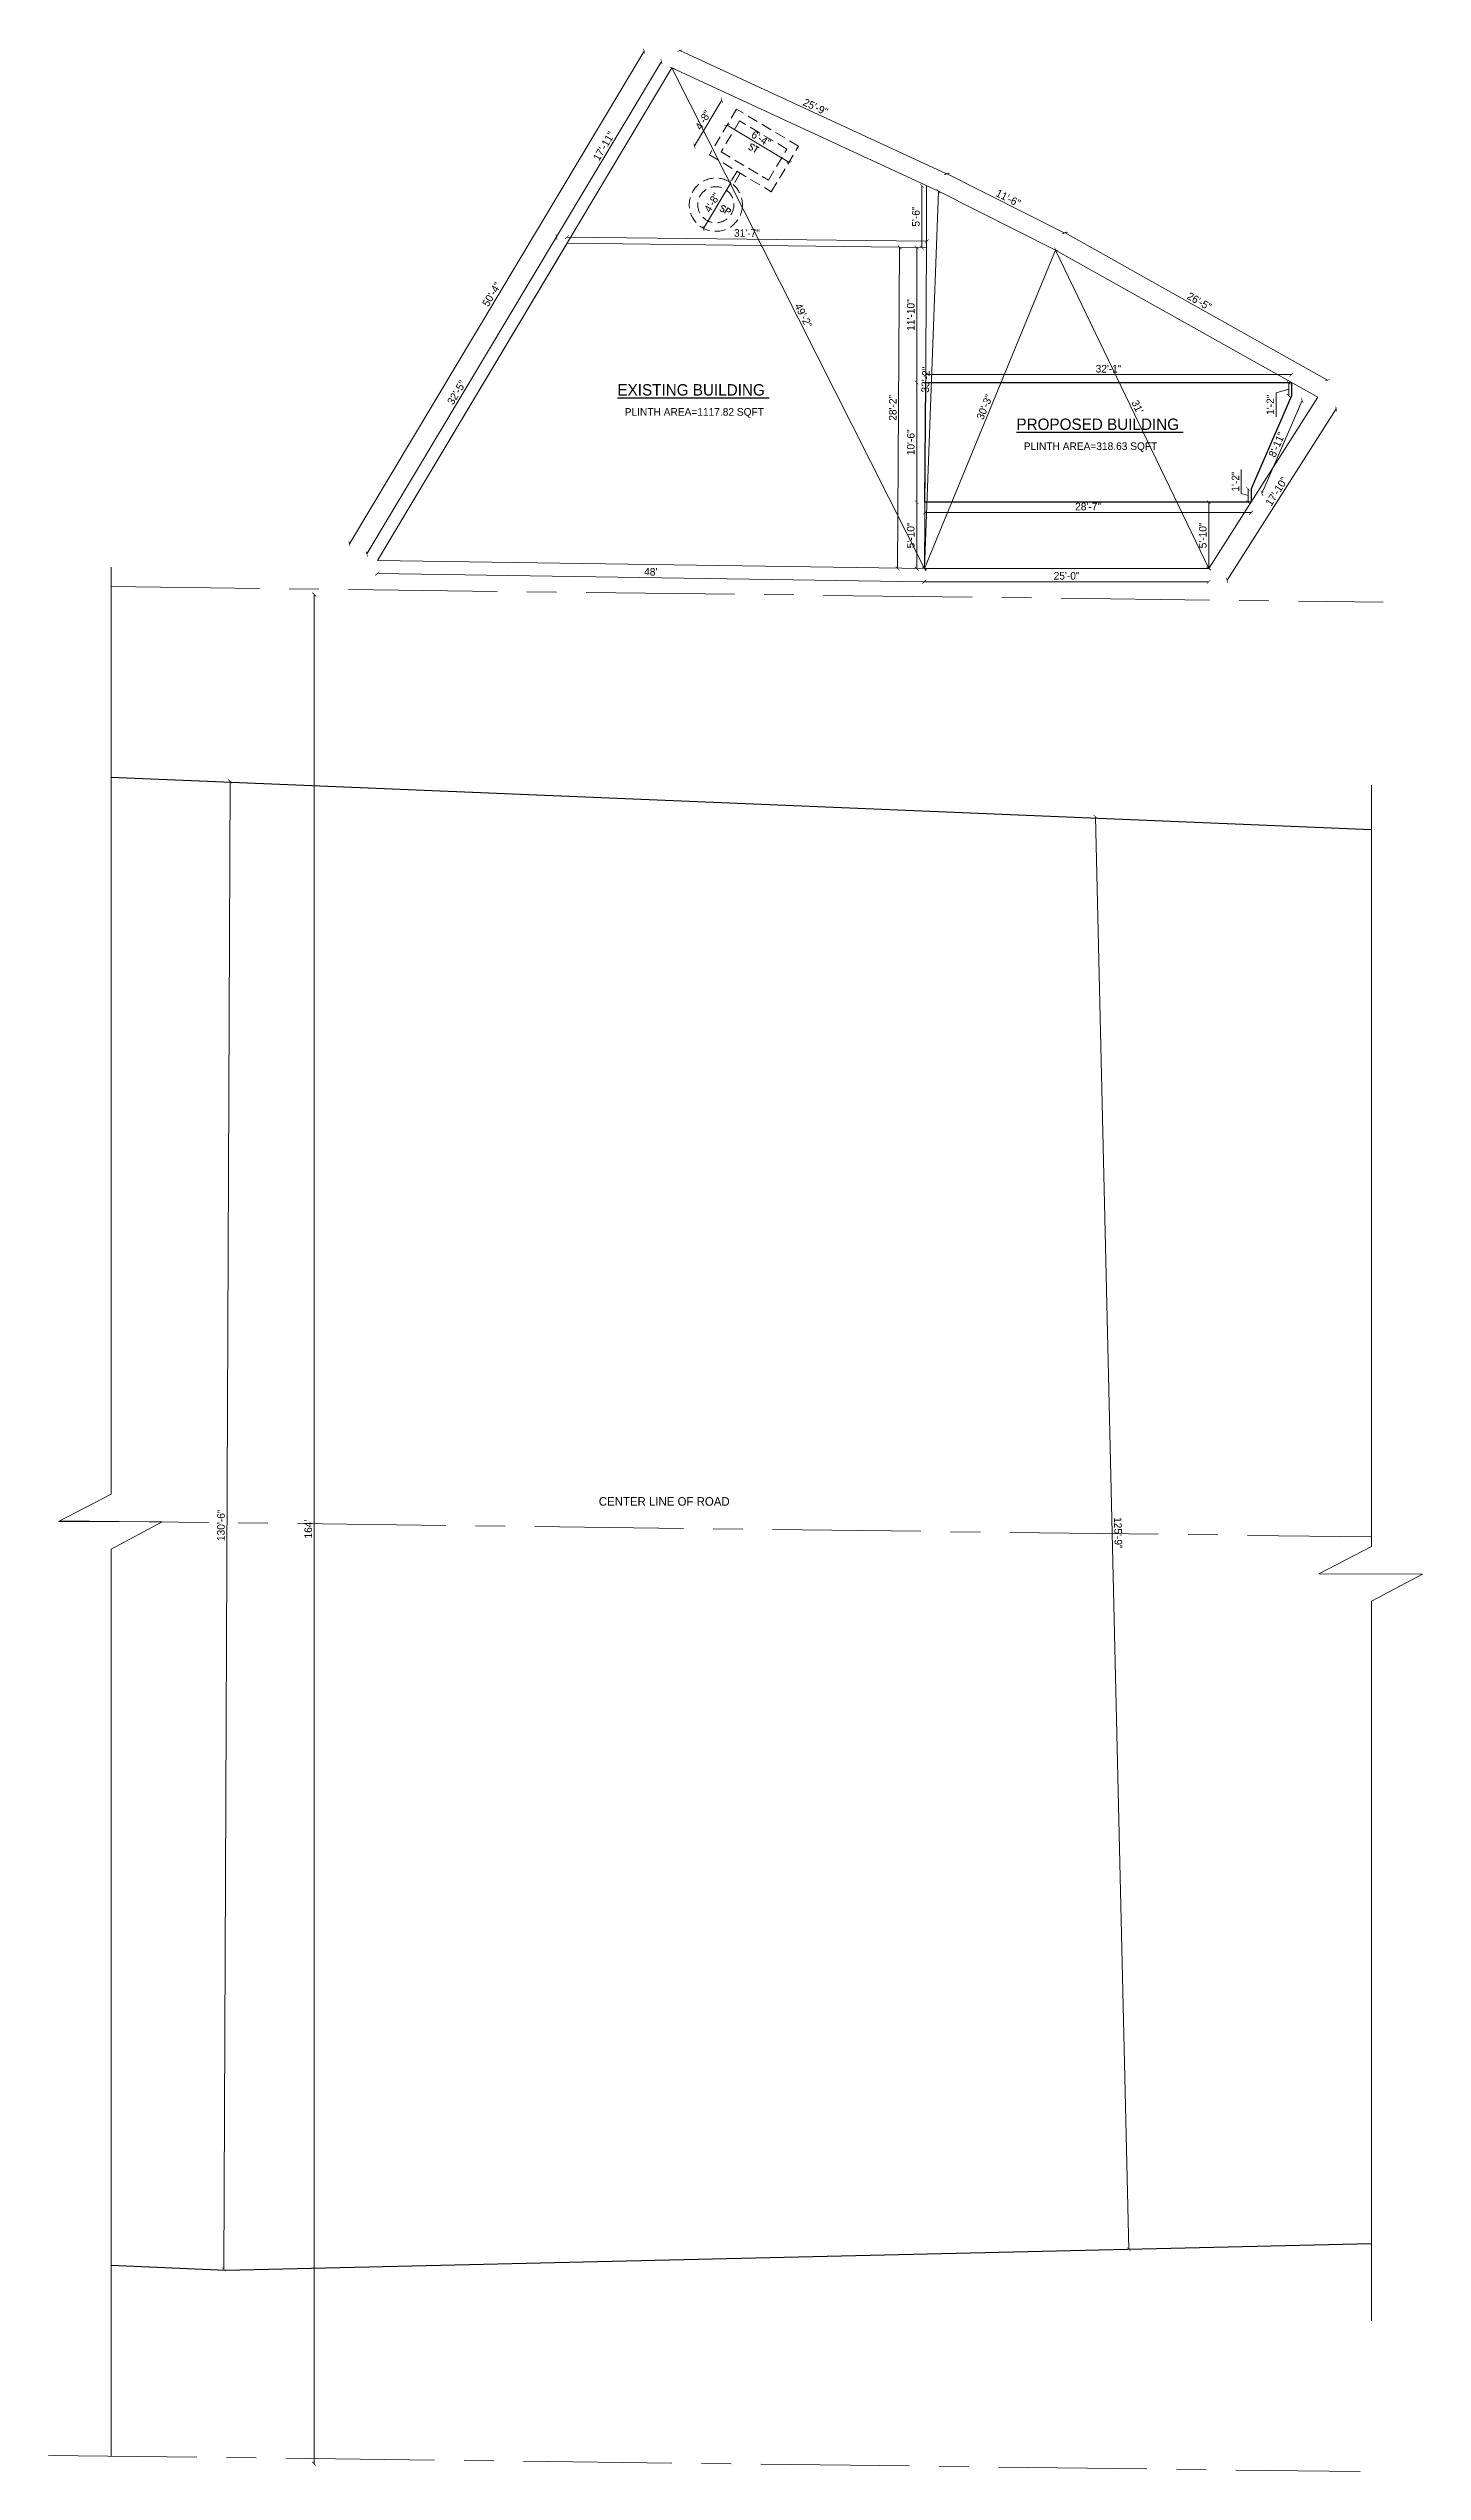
# Model space of a CAD drawing. Header units: inches. Extents: x 29905 to 48558, y -571 to 4919.
# Drawn here: x 41795 to 43242, y -571 to 1980 of the extents above; entities that cross this region are included whole.
import ezdxf

# ---------------------------------------------------------------- set-up
doc = ezdxf.new("R2010")
doc.units = ezdxf.units.IN
doc.header["$LTSCALE"] = 5
doc.header["$MEASUREMENT"] = 0
doc.linetypes.add('CENTER', pattern=[2, 1.25, -0.25, 0.25, -0.25])
doc.linetypes.add('HIDDEN', pattern=[0.375, 0.25, -0.125])
for name, color, linetype, lineweight in [('A-WALL', 7, 'Continuous', 9), ('DOOR', 62, 'Continuous', 0), ('HATCH', 253, 'Continuous', 0)]:
    doc.layers.add(name, color=color, linetype=linetype, lineweight=lineweight)
doc.layers.add('DIM', color=5, linetype='Continuous')
doc.layers.add('TEXT', color=6, linetype='Continuous')
doc.styles.add('ROMANS', font='romans.shx', dxfattribs={"width": 0.8})
doc.styles.add('tt', font='stylu.ttf', dxfattribs={"height": 8})
doc.dimstyles.new('Copy(2) of STANDARD', dxfattribs={"dimtxt": 2, "dimasz": 4, "dimexe": 0, "dimexo": 0, "dimgap": 2, "dimtad": 1, "dimdec": 0, "dimzin": 0, "dimdsep": 46, "dimlunit": 3, "dimtxsty": 'tt', "dimblk": 'ARCHTICK', "dimcen": 0.0505, "dimse1": 1, "dimse2": 1, "dimclrd": 5, "dimclre": 5, "dimclrt": 7, "dimadec": 1, "dimazin": 0, "dimtm": 1e-09, "dimtfac": 1, "dimtdec": 0, "dimtofl": 0, "dimtmove": 1, "dimatfit": 3, "dimfxl": 1, "dimtolj": 2, "dimtzin": 0, "dimlwd": 13, "dimarcsym": 0})

# ---------------------------------------------------------------- blocks, each defined once
blk = doc.blocks.new('_ArchTick')
at = {"color": 0, "linetype": 'ByBlock', "const_width": 0.15}
blk.add_lwpolyline([(-0.5, -0.5), (0.5, 0.5)], dxfattribs=at)
blk = doc.blocks.new('*D1495')
at = {"layer": 'Defpoints', "color": 0, "ltscale": 5, "transparency": 16777216}
for p in [(42460, 1977.7), (42451.6, 1959.6, -58.2), (42732.1, 1829.8, -58.2)]:
    blk.add_point(p, dxfattribs=at)
at = {"layer": 'DIM', "color": 5, "lineweight": 13, "ltscale": 5, "transparency": 16777216}
blk.add_line((42740.5, 1847.9), (42460, 1977.7), dxfattribs=at)
at = {"layer": 'DIM', "color": 5, "lineweight": 13, "ltscale": 5, "transparency": 16777216, "xscale": 4, "yscale": 4, "zscale": 4}
for p, rotation in [((42460, 1977.7), 155.1576801813038), ((42740.5, 1847.9), 335.1576801813039)]:
    blk.add_blockref('_ArchTick', p, dxfattribs=dict(at, rotation=rotation))
at = {"layer": 'DIM', "color": 7, "ltscale": 5, "transparency": 16777216, "insert": (42602.8, 1918.4), "char_height": 8, "attachment_point": 5, "rotation": 335.1577, "style": 'tt'}
blk.add_mtext('\\A2;25\'-9"', dxfattribs=at)
blk = doc.blocks.new('*D1496')
at = {"layer": 'Defpoints', "color": 0, "ltscale": 5, "transparency": 16777216}
for p in [(42741.2, 1847.9), (42732.1, 1829.8, -58.2), (42855.5, 1767.8, -58.2)]:
    blk.add_point(p, dxfattribs=at)
at = {"layer": 'DIM', "color": 5, "lineweight": 13, "ltscale": 5, "transparency": 16777216}
blk.add_line((42864.6, 1786), (42741.2, 1847.9), dxfattribs=at)
at = {"layer": 'DIM', "color": 5, "lineweight": 13, "ltscale": 5, "transparency": 16777216, "xscale": 4, "yscale": 4, "zscale": 4}
for p, rotation in [((42741.2, 1847.9), 153.3431404319543), ((42864.6, 1786), 333.3431404319542)]:
    blk.add_blockref('_ArchTick', p, dxfattribs=dict(at, rotation=rotation))
at = {"layer": 'DIM', "color": 7, "ltscale": 5, "transparency": 16777216, "insert": (42805.6, 1822.4), "char_height": 8, "attachment_point": 5, "rotation": 333.3431, "style": 'tt'}
blk.add_mtext('\\A2;11\'-6"', dxfattribs=at)
blk = doc.blocks.new('*D1497')
at = {"layer": 'Defpoints', "color": 0, "ltscale": 5, "transparency": 16777216}
for p in [(42865.6, 1785.9), (42855.5, 1767.8, -58.2), (43131.6, 1612.8, -58.2)]:
    blk.add_point(p, dxfattribs=at)
at = {"layer": 'DIM', "color": 5, "lineweight": 13, "ltscale": 5, "transparency": 16777216}
blk.add_line((43141.7, 1630.8), (42865.6, 1785.9), dxfattribs=at)
at = {"layer": 'DIM', "color": 5, "lineweight": 13, "ltscale": 5, "transparency": 16777216, "xscale": 4, "yscale": 4, "zscale": 4}
for p, rotation in [((42865.6, 1785.9), 150.6791819765447), ((43141.7, 1630.8), 330.6791819765446)]:
    blk.add_blockref('_ArchTick', p, dxfattribs=dict(at, rotation=rotation))
at = {"layer": 'DIM', "color": 7, "ltscale": 5, "transparency": 16777216, "insert": (43006.7, 1713.7), "char_height": 8, "attachment_point": 5, "rotation": 330.6792, "style": 'tt'}
blk.add_mtext('\\A2;26\'-5"', dxfattribs=at)
blk = doc.blocks.new('*D1498')
at = {"layer": 'Defpoints', "color": 0, "ltscale": 5, "transparency": 16777216}
for p in [(42451.6, 1959.6, -58.2), (42112.1, 1458.6), (42141.5, 1441.1, -58.2)]:
    blk.add_point(p, dxfattribs=at)
at = {"layer": 'DIM', "color": 5, "lineweight": 13, "ltscale": 5, "transparency": 16777216}
blk.add_line((42422.3, 1977.2), (42112.1, 1458.6), dxfattribs=at)
at = {"layer": 'DIM', "color": 5, "lineweight": 13, "ltscale": 5, "transparency": 16777216, "xscale": 4, "yscale": 4, "zscale": 4}
for p, rotation in [((42422.3, 1977.2), 59.11731704924462), ((42112.1, 1458.6), 239.1173170492446)]:
    blk.add_blockref('_ArchTick', p, dxfattribs=dict(at, rotation=rotation))
at = {"layer": 'DIM', "color": 7, "ltscale": 5, "transparency": 16777216, "insert": (42261.9, 1721.1), "char_height": 8, "attachment_point": 5, "rotation": 59.1173, "style": 'tt'}
blk.add_mtext('\\A2;50\'-4"', dxfattribs=at)
blk = doc.blocks.new('*D1499')
at = {"layer": 'Defpoints', "color": 0, "ltscale": 5, "transparency": 16777216}
for p in [(42141.5, 1441.1, -58.2), (42717.4, 1432.4, -58.2), (42717.2, 1418.6)]:
    blk.add_point(p, dxfattribs=at)
at = {"layer": 'DIM', "color": 5, "lineweight": 13, "ltscale": 5, "transparency": 16777216}
blk.add_line((42141.3, 1427.2), (42717.2, 1418.6), dxfattribs=at)
at = {"layer": 'DIM', "color": 5, "lineweight": 13, "ltscale": 5, "transparency": 16777216, "xscale": 4, "yscale": 4, "zscale": 4}
for p, rotation in [((42141.3, 1427.2), 179.1401444559383), ((42717.2, 1418.6), 359.1401444559383)]:
    blk.add_blockref('_ArchTick', p, dxfattribs=dict(at, rotation=rotation))
at = {"layer": 'DIM', "color": 7, "ltscale": 5, "transparency": 16777216, "insert": (42429.3, 1429.1), "char_height": 8, "attachment_point": 5, "rotation": 359.1401, "style": 'tt'}
blk.add_mtext("\\A2;48'", dxfattribs=at)
blk = doc.blocks.new('*D1500')
at = {"layer": 'Defpoints', "color": 0, "ltscale": 5, "transparency": 16777216}
for p in [(42717.4, 1432.4, -58.2), (43016.6, 1432.4, -58.2), (43016.6, 1418.6)]:
    blk.add_point(p, dxfattribs=at)
at = {"layer": 'DIM', "color": 5, "lineweight": 13, "ltscale": 5, "transparency": 16777216}
blk.add_line((42717.4, 1418.6), (43016.6, 1418.6), dxfattribs=at)
at = {"layer": 'DIM', "color": 5, "lineweight": 13, "ltscale": 5, "transparency": 16777216, "xscale": 4, "yscale": 4, "zscale": 4, "rotation": 180}
blk.add_blockref('_ArchTick', (42717.4, 1418.6), dxfattribs=at)
at = {"layer": 'DIM', "color": 5, "lineweight": 13, "ltscale": 5, "transparency": 16777216, "xscale": 4, "yscale": 4, "zscale": 4}
blk.add_blockref('_ArchTick', (43016.6, 1418.6), dxfattribs=at)
at = {"layer": 'DIM', "color": 7, "ltscale": 5, "transparency": 16777216, "insert": (42867, 1424.8), "char_height": 8, "attachment_point": 5, "style": 'tt'}
blk.add_mtext('\\A2;25\'-0"', dxfattribs=at)
blk = doc.blocks.new('*D1501')
at = {"layer": 'Defpoints', "color": 0, "ltscale": 5, "transparency": 16777216}
for p in [(43131.6, 1612.8, -58.2), (43150.9, 1600.5), (43016.6, 1432.4, -58.2)]:
    blk.add_point(p, dxfattribs=at)
at = {"layer": 'DIM', "color": 5, "lineweight": 13, "ltscale": 5, "transparency": 16777216}
blk.add_line((43035.9, 1420.1), (43150.9, 1600.5), dxfattribs=at)
at = {"layer": 'DIM', "color": 5, "lineweight": 13, "ltscale": 5, "transparency": 16777216, "xscale": 4, "yscale": 4, "zscale": 4}
for p, rotation in [((43150.9, 1600.5), 57.48404716702264), ((43035.9, 1420.1), 237.4840471670226)]:
    blk.add_blockref('_ArchTick', p, dxfattribs=dict(at, rotation=rotation))
at = {"layer": 'DIM', "color": 7, "ltscale": 5, "transparency": 16777216, "insert": (43088.1, 1513.7), "char_height": 8, "attachment_point": 5, "rotation": 57.484, "style": 'tt'}
blk.add_mtext('\\A2;17\'-10"', dxfattribs=at)
blk = doc.blocks.new('*D1516')
at = {"layer": 'Defpoints', "color": 0, "ltscale": 5, "transparency": 16777216}
for p in [(42513.1, 1838.9), (42482.5, 1792), (42484.8, 1790.6)]:
    blk.add_point(p, dxfattribs=at)
at = {"layer": 'DIM', "color": 5, "lineweight": 13, "ltscale": 5, "transparency": 16777216}
blk.add_line((42513.5, 1838.6), (42484.8, 1790.6), dxfattribs=at)
at = {"layer": 'DIM', "color": 5, "lineweight": 13, "ltscale": 5, "transparency": 16777216, "xscale": 4, "yscale": 4, "zscale": 4}
for p, rotation in [((42513.5, 1838.6), 59.1173170491921), ((42484.8, 1790.6), 239.1173170491921)]:
    blk.add_blockref('_ArchTick', p, dxfattribs=dict(at, rotation=rotation))
at = {"layer": 'DIM', "color": 7, "ltscale": 5, "transparency": 16777216, "insert": (42493.9, 1817.8), "char_height": 8, "attachment_point": 5, "rotation": 59.1173, "style": 'tt'}
blk.add_mtext('\\A2;4\'-8"', dxfattribs=at)
blk = doc.blocks.new('*D1517')
at = {"layer": 'Defpoints', "color": 0, "ltscale": 5, "transparency": 16777216}
for p in [(42519.7, 1916.1), (42475.3, 1877.4), (42491, 1868.1)]:
    blk.add_point(p, dxfattribs=at)
at = {"layer": 'DIM', "color": 5, "lineweight": 13, "ltscale": 5, "transparency": 16777216}
blk.add_line((42504.1, 1925.5), (42475.3, 1877.4), dxfattribs=at)
at = {"layer": 'DIM', "color": 5, "lineweight": 13, "ltscale": 5, "transparency": 16777216, "xscale": 4, "yscale": 4, "zscale": 4}
for p, rotation in [((42504.1, 1925.5), 59.1173170491921), ((42475.3, 1877.4), 239.1173170491921)]:
    blk.add_blockref('_ArchTick', p, dxfattribs=dict(at, rotation=rotation))
at = {"layer": 'DIM', "color": 7, "ltscale": 5, "transparency": 16777216, "insert": (42484.4, 1904.6), "char_height": 8, "attachment_point": 5, "rotation": 59.1173, "style": 'tt'}
blk.add_mtext('\\A2;4\'-8"', dxfattribs=at)
blk = doc.blocks.new('*D1518')
at = {"layer": 'Defpoints', "color": 0, "ltscale": 5, "transparency": 16777216}
for p in [(42504.8, 1891.2), (42570.1, 1852.2), (42574.8, 1860.2)]:
    blk.add_point(p, dxfattribs=at)
at = {"layer": 'DIM', "color": 5, "lineweight": 13, "ltscale": 5, "transparency": 16777216}
blk.add_line((42509.6, 1899.2), (42574.8, 1860.2), dxfattribs=at)
at = {"layer": 'DIM', "color": 5, "lineweight": 13, "ltscale": 5, "transparency": 16777216, "xscale": 4, "yscale": 4, "zscale": 4}
for p, rotation in [((42509.6, 1899.2), 149.1173170492405), ((42574.8, 1860.2), 329.1173170492405)]:
    blk.add_blockref('_ArchTick', p, dxfattribs=dict(at, rotation=rotation))
at = {"layer": 'DIM', "color": 7, "ltscale": 5, "transparency": 16777216, "insert": (42545.4, 1885), "char_height": 8, "attachment_point": 5, "rotation": 329.1173, "style": 'tt'}
blk.add_mtext('\\A2;6\'-4"', dxfattribs=at)
blk = doc.blocks.new('*D1536')
at = {"layer": 'Defpoints', "color": 0, "ltscale": 5, "transparency": 16777216}
for p in [(42341.2, 1781.5), (42341.2, 1774.9, -58.2), (42719.6, 1770.4, -58.2)]:
    blk.add_point(p, dxfattribs=at)
at = {"layer": 'DIM', "color": 5, "lineweight": 13, "ltscale": 5, "transparency": 16777216}
blk.add_line((42719.7, 1777), (42341.2, 1781.5), dxfattribs=at)
at = {"layer": 'DIM', "color": 5, "lineweight": 13, "ltscale": 5, "transparency": 16777216, "xscale": 4, "yscale": 4, "zscale": 4}
for p, rotation in [((42341.2, 1781.5), 179.3189926732725), ((42719.7, 1777), 359.3189926732724)]:
    blk.add_blockref('_ArchTick', p, dxfattribs=dict(at, rotation=rotation))
at = {"layer": 'DIM', "color": 7, "ltscale": 5, "transparency": 16777216, "insert": (42530.5, 1785.6), "char_height": 8, "attachment_point": 5, "rotation": 359.319, "style": 'tt'}
blk.add_mtext('\\A2;31\'-7"', dxfattribs=at)
blk = doc.blocks.new('*D1537')
at = {"layer": 'Defpoints', "color": 0, "ltscale": 5, "transparency": 16777216}
for p in [(42341.2, 1774.9, -58.2), (42130.4, 1447.8), (42141.5, 1441.1, -58.2)]:
    blk.add_point(p, dxfattribs=at)
at = {"layer": 'DIM', "color": 5, "lineweight": 13, "ltscale": 5, "transparency": 16777216}
blk.add_line((42330, 1781.6), (42130.4, 1447.8), dxfattribs=at)
at = {"layer": 'DIM', "color": 5, "lineweight": 13, "ltscale": 5, "transparency": 16777216, "xscale": 4, "yscale": 4, "zscale": 4}
for p, rotation in [((42330, 1781.6), 59.11731704924701), ((42130.4, 1447.8), 239.117317049247)]:
    blk.add_blockref('_ArchTick', p, dxfattribs=dict(at, rotation=rotation))
at = {"layer": 'DIM', "color": 7, "ltscale": 5, "transparency": 16777216, "insert": (42224.9, 1617.8), "char_height": 8, "attachment_point": 5, "rotation": 59.1173, "style": 'tt'}
blk.add_mtext('\\A2;32\'-5"', dxfattribs=at)
blk = doc.blocks.new('*D1538')
at = {"layer": 'Defpoints', "color": 0, "ltscale": 5, "transparency": 16777216}
for p in [(42440.5, 1966.3), (42451.6, 1959.6, -58.2), (42341.2, 1774.9, -58.2)]:
    blk.add_point(p, dxfattribs=at)
at = {"layer": 'DIM', "color": 5, "lineweight": 13, "ltscale": 5, "transparency": 16777216}
blk.add_line((42330, 1781.6), (42440.5, 1966.3), dxfattribs=at)
at = {"layer": 'DIM', "color": 5, "lineweight": 13, "ltscale": 5, "transparency": 16777216, "xscale": 4, "yscale": 4, "zscale": 4}
for p, rotation in [((42440.5, 1966.3), 59.1173170491871), ((42330, 1781.6), 239.1173170491871)]:
    blk.add_blockref('_ArchTick', p, dxfattribs=dict(at, rotation=rotation))
at = {"layer": 'DIM', "color": 7, "ltscale": 5, "transparency": 16777216, "insert": (42379.9, 1877.2), "char_height": 8, "attachment_point": 5, "rotation": 59.1173, "style": 'tt'}
blk.add_mtext('\\A2;17\'-11"', dxfattribs=at)
blk = doc.blocks.new('*D1539')
at = {"layer": 'Defpoints', "color": 0, "ltscale": 5, "transparency": 16777216}
for p in [(42714.6, 1835.5), (42719.6, 1835.5, -58.2), (42719.6, 1770.4, -58.2)]:
    blk.add_point(p, dxfattribs=at)
at = {"layer": 'DIM', "color": 5, "lineweight": 13, "ltscale": 5, "transparency": 16777216}
blk.add_line((42714.6, 1770.4), (42714.6, 1835.5), dxfattribs=at)
at = {"layer": 'DIM', "color": 5, "lineweight": 13, "ltscale": 5, "transparency": 16777216, "xscale": 4, "yscale": 4, "zscale": 4}
for p, rotation in [((42714.6, 1835.5), 90), ((42714.6, 1770.4), 270)]:
    blk.add_blockref('_ArchTick', p, dxfattribs=dict(at, rotation=rotation))
at = {"layer": 'DIM', "color": 7, "ltscale": 5, "transparency": 16777216, "insert": (42708.4, 1803), "char_height": 8, "attachment_point": 5, "rotation": 90, "style": 'tt'}
blk.add_mtext('\\A2;5\'-6"', dxfattribs=at)
blk = doc.blocks.new('*D1540')
at = {"layer": 'Defpoints', "color": 0, "ltscale": 5, "transparency": 16777216}
for p in [(42691.3, 1770.6), (42719.6, 1770.4, -58.2), (42717.4, 1432.4, -58.2)]:
    blk.add_point(p, dxfattribs=at)
at = {"layer": 'DIM', "color": 5, "lineweight": 13, "ltscale": 5, "transparency": 16777216}
blk.add_line((42689.1, 1432.6), (42691.3, 1770.6), dxfattribs=at)
at = {"layer": 'DIM', "color": 5, "lineweight": 13, "ltscale": 5, "transparency": 16777216, "xscale": 4, "yscale": 4, "zscale": 4}
for p, rotation in [((42691.3, 1770.6), 89.62590714723008), ((42689.1, 1432.6), 269.6259071472301)]:
    blk.add_blockref('_ArchTick', p, dxfattribs=dict(at, rotation=rotation))
at = {"layer": 'DIM', "color": 7, "ltscale": 5, "transparency": 16777216, "insert": (42684.1, 1601.7), "char_height": 8, "attachment_point": 5, "rotation": 89.6259, "style": 'tt'}
blk.add_mtext('\\A2;28\'-2"', dxfattribs=at)
blk = doc.blocks.new('*D1541')
at = {"layer": 'Defpoints', "color": 0, "ltscale": 5, "transparency": 16777216}
for p in [(42709.2, 1628.4), (42718.7, 1628.4, -58.2), (42717.9, 1502.4, -58.2)]:
    blk.add_point(p, dxfattribs=at)
at = {"layer": 'DIM', "color": 5, "lineweight": 13, "ltscale": 5, "transparency": 16777216}
blk.add_line((42709.2, 1502.4), (42709.2, 1628.4), dxfattribs=at)
at = {"layer": 'DIM', "color": 5, "lineweight": 13, "ltscale": 5, "transparency": 16777216, "xscale": 4, "yscale": 4, "zscale": 4}
for p, rotation in [((42709.2, 1628.4), 90), ((42709.2, 1502.4), 270)]:
    blk.add_blockref('_ArchTick', p, dxfattribs=dict(at, rotation=rotation))
at = {"layer": 'DIM', "color": 7, "ltscale": 5, "transparency": 16777216, "insert": (42703, 1565.4), "char_height": 8, "attachment_point": 5, "rotation": 90, "style": 'tt'}
blk.add_mtext('\\A2;10\'-6"', dxfattribs=at)
blk = doc.blocks.new('*D1542')
at = {"layer": 'Defpoints', "color": 0, "ltscale": 5, "transparency": 16777216}
for p in [(42717.9, 1502.4, -58.2), (42709.2, 1432.4), (42717.4, 1432.4, -58.2)]:
    blk.add_point(p, dxfattribs=at)
at = {"layer": 'DIM', "color": 5, "lineweight": 13, "ltscale": 5, "transparency": 16777216}
blk.add_line((42709.2, 1502.4), (42709.2, 1432.4), dxfattribs=at)
at = {"layer": 'DIM', "color": 5, "lineweight": 13, "ltscale": 5, "transparency": 16777216, "xscale": 4, "yscale": 4, "zscale": 4}
for p, rotation in [((42709.2, 1502.4), 90), ((42709.2, 1432.4), 270)]:
    blk.add_blockref('_ArchTick', p, dxfattribs=dict(at, rotation=rotation))
at = {"layer": 'DIM', "color": 7, "ltscale": 5, "transparency": 16777216, "insert": (42703, 1467.4), "char_height": 8, "attachment_point": 5, "rotation": 90, "style": 'tt'}
blk.add_mtext('\\A2;5\'-10"', dxfattribs=at)
blk = doc.blocks.new('*D1543')
at = {"layer": 'Defpoints', "color": 0, "ltscale": 5, "transparency": 16777216}
for p in [(42709.2, 1770.4), (42719.6, 1770.4, -58.2), (42718.7, 1628.4, -58.2)]:
    blk.add_point(p, dxfattribs=at)
at = {"layer": 'DIM', "color": 5, "lineweight": 13, "ltscale": 5, "transparency": 16777216}
blk.add_line((42709.2, 1628.4), (42709.2, 1770.4), dxfattribs=at)
at = {"layer": 'DIM', "color": 5, "lineweight": 13, "ltscale": 5, "transparency": 16777216, "xscale": 4, "yscale": 4, "zscale": 4}
for p, rotation in [((42709.2, 1770.4), 90), ((42709.2, 1628.4), 270)]:
    blk.add_blockref('_ArchTick', p, dxfattribs=dict(at, rotation=rotation))
at = {"layer": 'DIM', "color": 7, "ltscale": 5, "transparency": 16777216, "insert": (42703, 1699.4), "char_height": 8, "attachment_point": 5, "rotation": 90, "style": 'tt'}
blk.add_mtext('\\A2;11\'-10"', dxfattribs=at)
blk = doc.blocks.new('*D1544')
at = {"layer": 'Defpoints', "color": 0, "ltscale": 5, "transparency": 16777216}
for p in [(43103.7, 1636.6), (42718.7, 1628.4), (43103.7, 1628.4)]:
    blk.add_point(p, dxfattribs=at)
at = {"layer": 'DIM', "color": 5, "lineweight": 13, "ltscale": 5, "transparency": 16777216}
blk.add_line((42718.7, 1636.6), (43103.7, 1636.6), dxfattribs=at)
at = {"layer": 'DIM', "color": 5, "lineweight": 13, "ltscale": 5, "transparency": 16777216, "xscale": 4, "yscale": 4, "zscale": 4, "rotation": 180}
blk.add_blockref('_ArchTick', (42718.7, 1636.6), dxfattribs=at)
at = {"layer": 'DIM', "color": 5, "lineweight": 13, "ltscale": 5, "transparency": 16777216, "xscale": 4, "yscale": 4, "zscale": 4}
blk.add_blockref('_ArchTick', (43103.7, 1636.6), dxfattribs=at)
at = {"layer": 'DIM', "color": 7, "ltscale": 5, "transparency": 16777216, "insert": (42911.2, 1642.8), "char_height": 8, "attachment_point": 5, "style": 'tt'}
blk.add_mtext('\\A2;32\'-1"', dxfattribs=at)
blk = doc.blocks.new('*D1545')
at = {"layer": 'Defpoints', "color": 0, "ltscale": 5, "transparency": 16777216}
for p in [(43100.8, 1614.4), (43103.7, 1628.4), (43103.7, 1614.4)]:
    blk.add_point(p, dxfattribs=at)
at = {"layer": 'DIM', "color": 5, "lineweight": 13, "ltscale": 5, "transparency": 16777216}
for p, q in [((43100.8, 1621.4), (43087.6, 1617.5)), ((43087.6, 1617.5), (43087.6, 1592.3)), ((43100.8, 1628.4), (43100.8, 1614.4))]:
    blk.add_line(p, q, dxfattribs=at)
at = {"layer": 'DIM', "color": 5, "lineweight": 13, "ltscale": 5, "transparency": 16777216, "xscale": 4, "yscale": 4, "zscale": 4}
for p, rotation in [((43100.8, 1628.4), 90), ((43100.8, 1614.4), 270)]:
    blk.add_blockref('_ArchTick', p, dxfattribs=dict(at, rotation=rotation))
at = {"layer": 'DIM', "color": 7, "ltscale": 5, "transparency": 16777216, "insert": (43081.5, 1604.9), "char_height": 8, "attachment_point": 5, "rotation": 90, "style": 'tt'}
blk.add_mtext('\\A2;1\'-2"', dxfattribs=at)
blk = doc.blocks.new('*D1546')
at = {"layer": 'Defpoints', "color": 0, "ltscale": 5, "transparency": 16777216}
for p in [(43103.7, 1614.4), (43061.2, 1516.4), (43072.7, 1511.5)]:
    blk.add_point(p, dxfattribs=at)
at = {"layer": 'DIM', "color": 5, "lineweight": 13, "ltscale": 5, "transparency": 16777216}
blk.add_line((43115.1, 1609.5), (43072.7, 1511.5), dxfattribs=at)
at = {"layer": 'DIM', "color": 5, "lineweight": 13, "ltscale": 5, "transparency": 16777216, "xscale": 4, "yscale": 4, "zscale": 4}
for p, rotation in [((43115.1, 1609.5), 66.57772555762529), ((43072.7, 1511.5), 246.5777255576253)]:
    blk.add_blockref('_ArchTick', p, dxfattribs=dict(at, rotation=rotation))
at = {"layer": 'DIM', "color": 7, "ltscale": 5, "transparency": 16777216, "insert": (43088.3, 1562.9), "char_height": 8, "attachment_point": 5, "rotation": 66.5777, "style": 'tt'}
blk.add_mtext('\\A2;8\'-11"', dxfattribs=at)
blk = doc.blocks.new('*D1547')
at = {"layer": 'Defpoints', "color": 0, "ltscale": 5, "transparency": 16777216}
for p in [(43061.2, 1516.4), (43058, 1502.4), (43061.2, 1502.4)]:
    blk.add_point(p, dxfattribs=at)
at = {"layer": 'DIM', "color": 5, "lineweight": 13, "ltscale": 5, "transparency": 16777216}
for p, q in [((43050.9, 1511.6), (43050.9, 1536.7)), ((43058, 1509.4), (43050.9, 1511.6)), ((43058, 1516.4), (43058, 1502.4))]:
    blk.add_line(p, q, dxfattribs=at)
at = {"layer": 'DIM', "color": 5, "lineweight": 13, "ltscale": 5, "transparency": 16777216, "xscale": 4, "yscale": 4, "zscale": 4}
for p, rotation in [((43058, 1516.4), 90), ((43058, 1502.4), 270)]:
    blk.add_blockref('_ArchTick', p, dxfattribs=dict(at, rotation=rotation))
at = {"layer": 'DIM', "color": 7, "ltscale": 5, "transparency": 16777216, "insert": (43044.8, 1524.1), "char_height": 8, "attachment_point": 5, "rotation": 90, "style": 'tt'}
blk.add_mtext('\\A2;1\'-2"', dxfattribs=at)
blk = doc.blocks.new('*D1548')
at = {"layer": 'Defpoints', "color": 0, "ltscale": 5, "transparency": 16777216}
for p in [(42717.9, 1502.4), (42717.9, 1491.4), (43061.2, 1502.4)]:
    blk.add_point(p, dxfattribs=at)
at = {"layer": 'DIM', "color": 5, "lineweight": 13, "ltscale": 5, "transparency": 16777216}
blk.add_line((43061.2, 1491.4), (42717.9, 1491.4), dxfattribs=at)
at = {"layer": 'DIM', "color": 5, "lineweight": 13, "ltscale": 5, "transparency": 16777216, "xscale": 4, "yscale": 4, "zscale": 4, "rotation": 180}
blk.add_blockref('_ArchTick', (42717.9, 1491.4), dxfattribs=at)
at = {"layer": 'DIM', "color": 5, "lineweight": 13, "ltscale": 5, "transparency": 16777216, "xscale": 4, "yscale": 4, "zscale": 4}
blk.add_blockref('_ArchTick', (43061.2, 1491.4), dxfattribs=at)
at = {"layer": 'DIM', "color": 7, "ltscale": 5, "transparency": 16777216, "insert": (42889.6, 1497.7), "char_height": 8, "attachment_point": 5, "style": 'tt'}
blk.add_mtext('\\A2;28\'-7"', dxfattribs=at)
blk = doc.blocks.new('*D1549')
at = {"layer": 'Defpoints', "color": 0, "ltscale": 5, "transparency": 16777216}
for p in [(43016.6, 1502.4), (43016.6, 1502.4), (43016.6, 1432.4, -58.2)]:
    blk.add_point(p, dxfattribs=at)
at = {"layer": 'DIM', "color": 5, "lineweight": 13, "ltscale": 5, "transparency": 16777216}
blk.add_line((43016.6, 1432.4), (43016.6, 1502.4), dxfattribs=at)
at = {"layer": 'DIM', "color": 5, "lineweight": 13, "ltscale": 5, "transparency": 16777216, "xscale": 4, "yscale": 4, "zscale": 4}
for p, rotation in [((43016.6, 1502.4), 90), ((43016.6, 1432.4), 270)]:
    blk.add_blockref('_ArchTick', p, dxfattribs=dict(at, rotation=rotation))
at = {"layer": 'DIM', "color": 7, "ltscale": 5, "transparency": 16777216, "insert": (43010.4, 1467.4), "char_height": 8, "attachment_point": 5, "rotation": 90, "style": 'tt'}
blk.add_mtext('\\A2;5\'-10"', dxfattribs=at)
blk = doc.blocks.new('*D1550')
at = {"layer": 'Defpoints', "color": 0, "ltscale": 5, "transparency": 16777216}
for p in [(42451.6, 1959.6, -58.2), (42717.4, 1432.4, -58.2), (42717.4, 1432.4)]:
    blk.add_point(p, dxfattribs=at)
at = {"layer": 'DIM', "color": 5, "lineweight": 13, "ltscale": 5, "transparency": 16777216}
blk.add_line((42451.6, 1959.6), (42717.4, 1432.4), dxfattribs=at)
at = {"layer": 'DIM', "color": 5, "lineweight": 13, "ltscale": 5, "transparency": 16777216, "xscale": 4, "yscale": 4, "zscale": 4}
for p, rotation in [((42451.6, 1959.6), 116.757650524595), ((42717.4, 1432.4), 296.757650524595)]:
    blk.add_blockref('_ArchTick', p, dxfattribs=dict(at, rotation=rotation))
at = {"layer": 'DIM', "color": 7, "ltscale": 5, "transparency": 16777216, "insert": (42590, 1698.8), "char_height": 8, "attachment_point": 5, "rotation": 296.7577, "style": 'tt'}
blk.add_mtext('\\A2;49\'-2"', dxfattribs=at)
blk = doc.blocks.new('*D1551')
at = {"layer": 'Defpoints', "color": 0, "ltscale": 5, "transparency": 16777216}
for p in [(42855.5, 1767.8, -58.2), (42855.5, 1767.8), (42717.4, 1432.4)]:
    blk.add_point(p, dxfattribs=at)
at = {"layer": 'DIM', "color": 5, "lineweight": 13, "ltscale": 5, "transparency": 16777216}
blk.add_line((42717.4, 1432.4), (42855.5, 1767.8), dxfattribs=at)
at = {"layer": 'DIM', "color": 5, "lineweight": 13, "ltscale": 5, "transparency": 16777216, "xscale": 4, "yscale": 4, "zscale": 4}
for p, rotation in [((42855.5, 1767.8), 67.63045280318387), ((42717.4, 1432.4), 247.6304528031839)]:
    blk.add_blockref('_ArchTick', p, dxfattribs=dict(at, rotation=rotation))
at = {"layer": 'DIM', "color": 7, "ltscale": 5, "transparency": 16777216, "insert": (42780.7, 1602.5), "char_height": 8, "attachment_point": 5, "rotation": 67.6305, "style": 'tt'}
blk.add_mtext('\\A2;30\'-3"', dxfattribs=at)
blk = doc.blocks.new('*D1552')
at = {"layer": 'Defpoints', "color": 0, "ltscale": 5, "transparency": 16777216}
for p in [(42855.5, 1767.8), (43016.6, 1432.4), (43016.6, 1432.4)]:
    blk.add_point(p, dxfattribs=at)
at = {"layer": 'DIM', "color": 5, "lineweight": 13, "ltscale": 5, "transparency": 16777216}
blk.add_line((42855.5, 1767.8), (43016.6, 1432.4), dxfattribs=at)
at = {"layer": 'DIM', "color": 5, "lineweight": 13, "ltscale": 5, "transparency": 16777216, "xscale": 4, "yscale": 4, "zscale": 4}
for p, rotation in [((42855.5, 1767.8), 115.661332565783), ((43016.6, 1432.4), 295.661332565783)]:
    blk.add_blockref('_ArchTick', p, dxfattribs=dict(at, rotation=rotation))
at = {"layer": 'DIM', "color": 7, "ltscale": 5, "transparency": 16777216, "insert": (42941.6, 1602.8), "char_height": 8, "attachment_point": 5, "rotation": 295.6613, "style": 'tt'}
blk.add_mtext("\\A2;31'", dxfattribs=at)
blk = doc.blocks.new('*D1553')
at = {"layer": 'Defpoints', "color": 0, "ltscale": 5, "transparency": 16777216}
for p in [(42732.1, 1829.8, -58.2), (42717.4, 1432.4), (42717.4, 1432.4)]:
    blk.add_point(p, dxfattribs=at)
at = {"layer": 'DIM', "color": 5, "lineweight": 13, "ltscale": 5, "transparency": 16777216}
blk.add_line((42732.1, 1829.8), (42717.4, 1432.4), dxfattribs=at)
at = {"layer": 'DIM', "color": 5, "lineweight": 13, "ltscale": 5, "transparency": 16777216, "xscale": 4, "yscale": 4, "zscale": 4}
for p, rotation in [((42732.1, 1829.8), 87.88570645799584), ((42717.4, 1432.4), 267.8857064579958)]:
    blk.add_blockref('_ArchTick', p, dxfattribs=dict(at, rotation=rotation))
at = {"layer": 'DIM', "color": 7, "ltscale": 5, "transparency": 16777216, "insert": (42718.6, 1631.3), "char_height": 8, "attachment_point": 5, "rotation": 87.8857, "style": 'tt'}
blk.add_mtext('\\A2;33\'-2"', dxfattribs=at)
blk = doc.blocks.new('*D1554')
at = {"layer": 'Defpoints', "color": 0, "ltscale": 5, "transparency": 16777216}
for p in [(42530.7, 1405.2), (42074.9, -562.6), (42506.4, -562.6)]:
    blk.add_point(p, dxfattribs=at)
at = {"layer": 'DIM', "color": 5, "lineweight": 13, "ltscale": 5, "transparency": 16777216}
blk.add_line((42074.9, 1405.2), (42074.9, -562.6), dxfattribs=at)
at = {"layer": 'DIM', "color": 5, "lineweight": 13, "ltscale": 5, "transparency": 16777216, "xscale": 4, "yscale": 4, "zscale": 4}
for p, rotation in [((42074.9, 1405.2), 90), ((42074.9, -562.6), 270)]:
    blk.add_blockref('_ArchTick', p, dxfattribs=dict(at, rotation=rotation))
at = {"layer": 'DIM', "color": 7, "ltscale": 5, "transparency": 16777216, "insert": (42068.8, 421.3), "char_height": 8, "attachment_point": 5, "rotation": 90, "style": 'tt'}
blk.add_mtext("\\A2;164'", dxfattribs=at)
blk = doc.blocks.new('*D1555')
at = {"layer": 'Defpoints', "color": 0, "ltscale": 5, "transparency": 16777216}
for p in [(41957.9, 1208.7, -33.3), (41951.2, -357.8, 1.5), (41979.8, -357.9)]:
    blk.add_point(p, dxfattribs=at)
at = {"layer": 'DIM', "color": 5, "lineweight": 13, "ltscale": 5, "transparency": 16777216}
blk.add_line((41986.4, 1208.5), (41979.8, -357.9), dxfattribs=at)
at = {"layer": 'DIM', "color": 5, "lineweight": 13, "ltscale": 5, "transparency": 16777216, "xscale": 4, "yscale": 4, "zscale": 4}
for p, rotation in [((41986.4, 1208.5), 89.75798331016011), ((41979.8, -357.9), 269.7579833101601)]:
    blk.add_blockref('_ArchTick', p, dxfattribs=dict(at, rotation=rotation))
at = {"layer": 'DIM', "color": 7, "ltscale": 5, "transparency": 16777216, "insert": (41976.9, 425.3), "char_height": 8, "attachment_point": 5, "rotation": 89.758, "style": 'tt'}
blk.add_mtext('\\A2;130\'-6"', dxfattribs=at)
blk = doc.blocks.new('*D1556')
at = {"layer": 'Defpoints', "color": 0, "ltscale": 5, "transparency": 16777216}
for p in [(42874.1, 1170.7, -52.5), (42909.2, -337.5, 1.5), (42932.6, -337)]:
    blk.add_point(p, dxfattribs=at)
at = {"layer": 'DIM', "color": 5, "lineweight": 13, "ltscale": 5, "transparency": 16777216}
blk.add_line((42897.5, 1171.2), (42932.6, -337), dxfattribs=at)
at = {"layer": 'DIM', "color": 5, "lineweight": 13, "ltscale": 5, "transparency": 16777216, "xscale": 4, "yscale": 4, "zscale": 4}
for p, rotation in [((42897.5, 1171.2), 91.33313824719272), ((42932.6, -337), 271.3331382471927)]:
    blk.add_blockref('_ArchTick', p, dxfattribs=dict(at, rotation=rotation))
at = {"layer": 'DIM', "color": 7, "ltscale": 5, "transparency": 16777216, "insert": (42921.2, 417.3), "char_height": 8, "attachment_point": 5, "rotation": 271.3331, "style": 'tt'}
blk.add_mtext('\\A2;125\'-9"', dxfattribs=at)

msp = doc.modelspace()

# ---------------------------------------------------------------- linework, layer by layer
for p, q in [((41861.3, 1212.7, -31.3), (43188, 1157.7, -59.1)), ((43188, -331, 1.5), (41981.6, -359.1, 1.5)), ((41981.6, -359.1, 1.5), (41861.3, -354, 1.5))]:
    msp.add_line(p, q)
at = {"layer": 'A-WALL', "ltscale": 5}
msp.add_line((42719.6, 1770.4, -58.2), (42719.6, 1835.5, -58.2), dxfattribs=at)
at = {"layer": 'A-WALL', "linetype": 'CENTER', "ltscale": 25}
for p, q in [((41861.3, 1413.5), (43200.1, 1397)), ((41807.4, 430.1), (43188, 413.1)), ((41795.3, -553.8), (43175.9, -570.9))]:
    msp.add_line(p, q, dxfattribs=at)
at = {"layer": 'A-WALL', "ltscale": 5, "elevation": -58.2}
msp.add_lwpolyline([(42451.6, 1959.6), (42141.5, 1441.1), (42717.4, 1432.4), (43016.6, 1432.4), (43131.6, 1612.8), (42855.5, 1767.8), (42732.1, 1829.8)], close=True, dxfattribs=at)
at = {"layer": 'A-WALL', "linetype": 'Continuous', "ltscale": 5}
for points, elevation in [([(41861.3, 1434), (41861.3, 458.1), (41805.7, 429.2), (41914.9, 428.9), (41861.3, 400.3), (41861.3, -554.7)], -31.3), ([(43188, 1204.5), (43188, 403.1), (43132.4, 374.2), (43241.7, 373.9), (43188, 345.3), (43188, -412.1)], -59.1)]:
    msp.add_lwpolyline(points, dxfattribs=dict(at, elevation=elevation))
at = {"layer": 'DIM', "ltscale": 5}
msp.add_lwpolyline([(42718.7, 1628.4), (43103.7, 1628.4), (43103.7, 1614.4), (43061.2, 1516.4), (43061.2, 1502.4), (42717.9, 1502.4)], close=True, dxfattribs=at)
at = {"layer": 'DOOR', "lineweight": 13, "elevation": -58.2}
msp.add_lwpolyline([(42141.5, 1441.1), (42717.4, 1432.4), (42719.6, 1770.4), (42341.2, 1774.9)], close=True, dxfattribs=at)
at = {"layer": 'HATCH', "linetype": 'HIDDEN', "ltscale": 9}
for p, q in [((42520.1, 1850.7, -58.2), (42513.1, 1838.9, -58.2)), ((42523.5, 1848.6, -58.2), (42516.3, 1836.5, -58.2))]:
    msp.add_line(p, q, dxfattribs=at)
at = {"layer": 'HATCH', "linetype": 'HIDDEN', "ltscale": 9, "elevation": -58.2}
for points in [[(42491, 1868.1), (42556.2, 1829.1), (42584.9, 1877.1), (42519.7, 1916.1)], [(42503.3, 1871.2), (42553.1, 1841.4), (42572.6, 1874), (42522.8, 1903.8)]]:
    msp.add_lwpolyline(points, close=True, dxfattribs=at)
at = {"layer": 'HATCH', "linetype": 'HIDDEN', "ltscale": 9}
for radius in [28, 19]:
    msp.add_circle((42497.8, 1815.5, -58.2), radius, dxfattribs=at)

# ---------------------------------------------------------------- texts
at = {"layer": 'TEXT', "lineweight": 9, "style": 'ROMANS'}
for s, p in [('ST', (42531.2, 1874.8, -58.2)), ('SP', (42500.9, 1810.1, -58.2))]:
    msp.add_text(s, height=6.72, rotation=329.1173, dxfattribs=at).set_placement(p)
at = {"layer": 'TEXT', "linetype": 'ByBlock', "style": 'tt'}
for s, p in [('%%UEXISTING BUILDING ', (42394.2, 1614.6, -58.2)), ('%%UPROPOSED BUILDING ', (42814.2, 1578.4, -58.2))]:
    msp.add_text(s, height=12, dxfattribs=at).set_placement(p)
at = {"layer": 'TEXT', "lineweight": 70, "style": 'tt'}
for s, height, p in [('PLINTH AREA=1117.82 SQFT', 8, (42401.9, 1593.4, -58.2)), ('PLINTH AREA=318.63 SQFT', 8, (42821.9, 1557.3, -58.2)), ('CENTER LINE OF ROAD ', 9, (42374.6, 445.9, -58.2))]:
    msp.add_text(s, height=height, dxfattribs=at).set_placement(p)

# ---------------------------------------------------------------- dimensions: what is measured, and where the dimension line sits
at = {"layer": 'DIM', "ltscale": 5}
for p1, p2, distance, picture, middle in [((42451.6, 1959.6, -58.2), (42141.5, 1441.1, -58.2), -34.2, '*D1498', (42261.9, 1721.1)), ((42732.1, 1829.8, -58.2), (42451.6, 1959.6, -58.2), -20, '*D1495', (42602.8, 1918.4)), ((42451.6, 1959.6, -58.2), (42717.4, 1432.4, -58.2), 0, '*D1550', (42590, 1698.8)), ((42855.5, 1767.8, -58.2), (42732.1, 1829.8, -58.2), -20.3, '*D1496', (42805.6, 1822.4)), ((42732.1, 1829.8, -58.2), (42717.4, 1432.4), 0, '*D1553', (42718.6, 1631.3)), ((42719.6336, 1770.4401, -58.169), (42341.1582, 1774.9388, -58.169), -6.5839, '*D1536', (42530.5489, 1785.5594)), ((43131.6, 1612.8, -58.2), (42855.5, 1767.8, -58.2), -20.7, '*D1497', (43006.7, 1713.7)), ((42341.2, 1774.9, -58.2), (42141.5, 1441.1, -58.2), -13, '*D1537', (42224.9, 1617.8)), ((42717.4, 1432.4, -58.2), (42719.6, 1770.4, -58.2), 28.3, '*D1540', (42684.1, 1601.7)), ((42717.4, 1432.4), (42855.5, 1767.8, -58.2), 0, '*D1551', (42780.7, 1602.5)), ((42855.5, 1767.8), (43016.6, 1432.4), 0, '*D1552', (42941.6, 1602.8)), ((43016.6, 1432.4, -58.2), (43131.6, 1612.8, -58.2), -22.9, '*D1501', (43088.1, 1513.7)), ((43103.7, 1614.4), (43061.2, 1516.4), 12.5, '*D1546', (43088.3, 1562.9)), ((42141.5, 1441.1, -58.2), (42717.4, 1432.4, -58.2), -13.9, '*D1499', (42429.3, 1429.1)), ((41957.8509, 1208.6602, -33.3066), (41951.234, -357.8212, 1.516), 28.5295, '*D1555', (41976.8931, 425.3251)), ((42874.1, 1170.7, -52.5), (42909.2, -337.5, 1.5), 23.4, '*D1556', (42921.2, 417.3))]:
    dim = msp.add_aligned_dim(p1=p1, p2=p2, distance=distance, dimstyle='Copy(2) of STANDARD', dxfattribs=at)
    dim.commit()
    dim.dimension.update_dxf_attribs({"geometry": picture, "text_midpoint": middle})
for base, p1, p2, angle, picture, middle in [((42440.5, 1966.3), (42341.2, 1774.9, -58.2), (42451.6, 1959.6, -58.2), 59.1173, '*D1538', (42379.9, 1877.2)), ((42475.3, 1877.4, -58.2), (42519.7, 1916.1, -58.2), (42491, 1868.1, -58.2), 59.1173, '*D1517', (42484.4, 1904.6, -58.2)), ((42574.8, 1860.2, -58.2), (42504.8, 1891.2, -58.2), (42570.1, 1852.2, -58.2), 329.1173, '*D1518', (42545.4, 1885, -58.2)), ((42484.8, 1790.6, -58.2), (42513.1, 1838.9, -58.2), (42482.5, 1792, -58.2), 59.1173, '*D1516', (42493.9, 1817.8, -58.2)), ((42709.2, 1770.4), (42718.7, 1628.4, -58.2), (42719.6, 1770.4, -58.2), 90, '*D1543', (42703, 1699.4)), ((42709.2, 1628.4), (42717.9, 1502.4, -58.2), (42718.7, 1628.4, -58.2), 90, '*D1541', (42703, 1565.4)), ((43058, 1502.4), (43061.2, 1516.4), (43061.2, 1502.4), 90, '*D1547', (43044.8, 1513.6)), ((42709.2, 1432.4), (42717.9, 1502.4, -58.2), (42717.4, 1432.4, -58.2), 90, '*D1542', (42703, 1467.4)), ((43016.6, 1502.4), (43016.6, 1432.4, -58.2), (43016.6, 1502.4), 90, '*D1549', (43010.4, 1467.4)), ((42074.9, -562.6), (42530.7, 1405.2), (42506.4, -562.6), 90, '*D1554', (42068.8, 421.3))]:
    dim = msp.add_linear_dim(base=base, p1=p1, p2=p2, angle=angle, dimstyle='Copy(2) of STANDARD', dxfattribs=at)
    dim.commit()
    dim.dimension.update_dxf_attribs({"geometry": picture, "text_midpoint": middle})
dim = msp.add_linear_dim(base=(42714.6, 1835.5), p1=(42719.6, 1770.4, -58.2), p2=(42719.6, 1835.5, -58.2), angle=90, text='5\'-6"', dimstyle='Copy(2) of STANDARD', dxfattribs=at)
dim.commit()
dim.dimension.update_dxf_attribs({"geometry": '*D1539', "text_midpoint": (42708.4, 1803)})
for base, p1, p2, picture, middle in [((43103.7, 1636.6), (42718.7, 1628.4), (43103.7, 1628.4), '*D1544', (42911.2, 1642.8)), ((42717.9, 1491.4), (43061.2, 1502.4), (42717.9, 1502.4), '*D1548', (42889.6, 1497.7))]:
    dim = msp.add_linear_dim(base=base, p1=p1, p2=p2, dimstyle='Copy(2) of STANDARD', dxfattribs=at)
    dim.commit()
    dim.dimension.update_dxf_attribs({"geometry": picture, "text_midpoint": middle})
dim = msp.add_linear_dim(base=(43100.8, 1614.4), p1=(43103.7, 1628.4), p2=(43103.7, 1614.4), angle=90, dimstyle='Copy(2) of STANDARD', dxfattribs=at)
dim.commit()
dim.dimension.update_dxf_attribs({"geometry": '*D1545', "text_midpoint": (43087.6, 1615.5), "dimtype": 160})
dim = msp.add_linear_dim(base=(43016.6, 1418.6), p1=(42717.4, 1432.4, -58.2), p2=(43016.6, 1432.4, -58.2), text='25\'-0"', dimstyle='Copy(2) of STANDARD', dxfattribs=at)
dim.commit()
dim.dimension.update_dxf_attribs({"geometry": '*D1500', "text_midpoint": (42867, 1424.8)})

doc.saveas('drawing.dxf')
